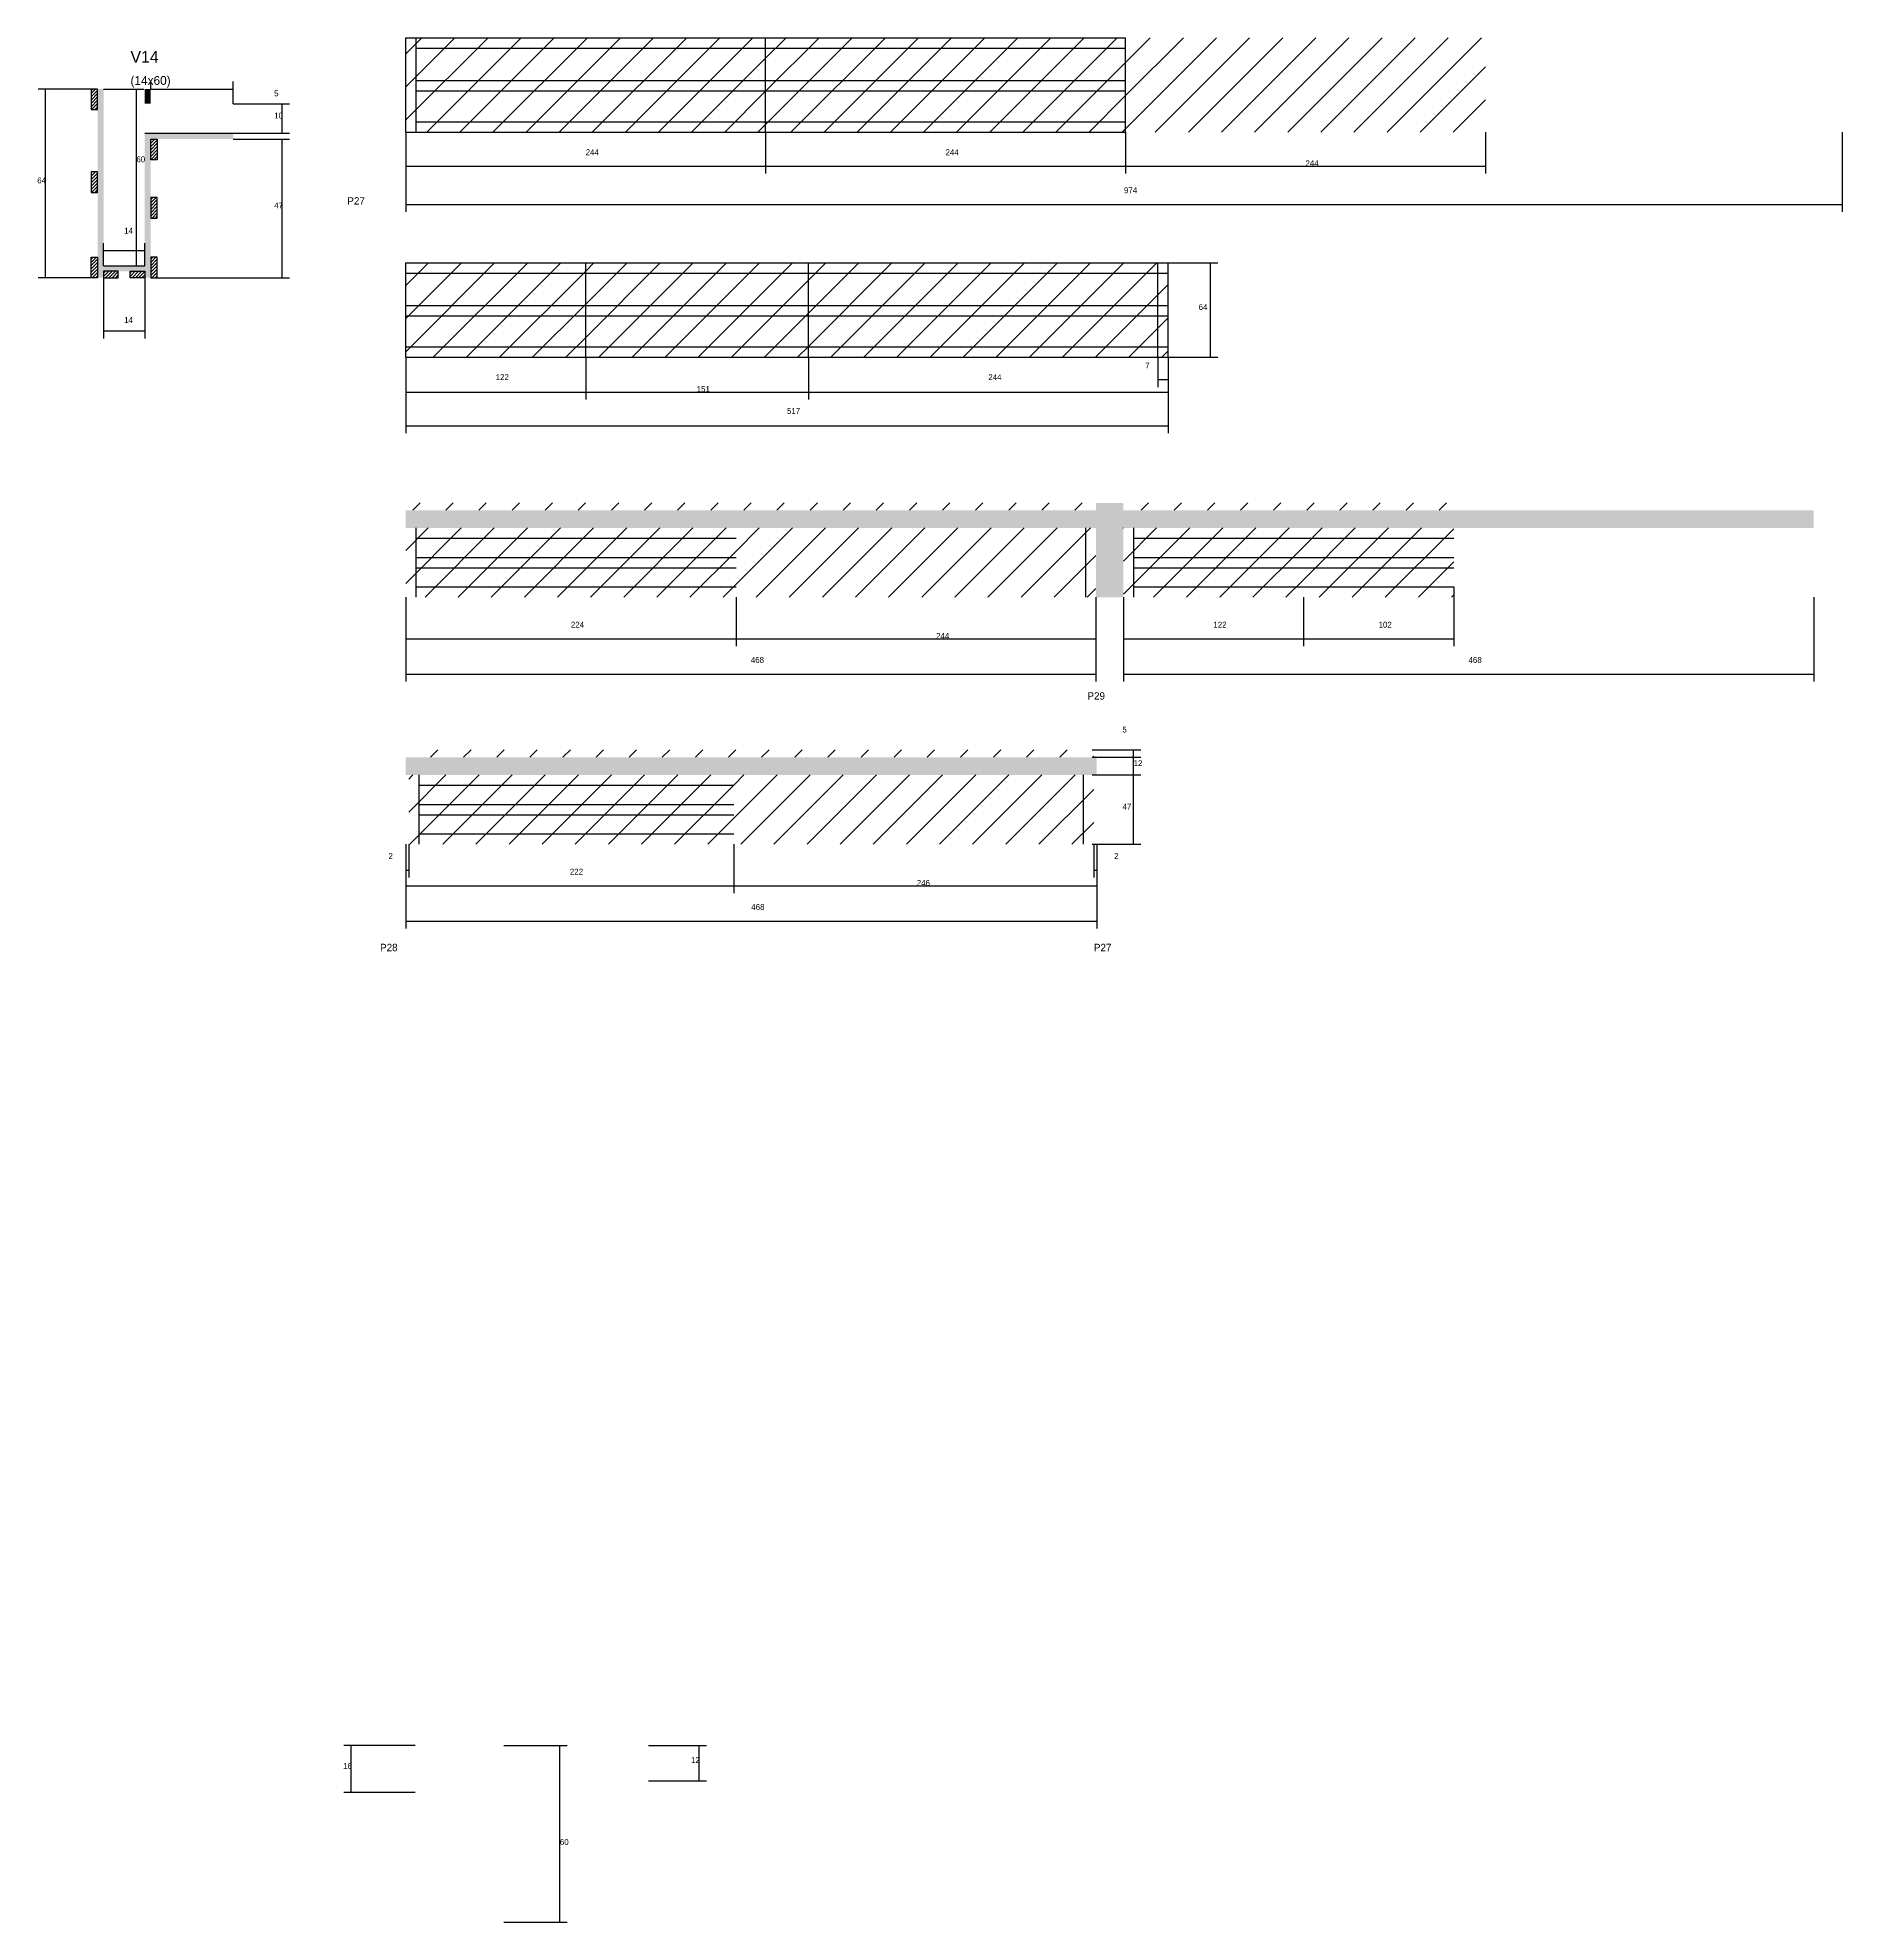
# Model space of a CAD drawing. Header units: metres. Extents: x -10265 to -9041, y 9686 to 10964.
import ezdxf

# ---------------------------------------------------------------- set-up
doc = ezdxf.new("R2010")
doc.units = ezdxf.units.M
for name, color, linetype in [('COTA', 241, 'Continuous'), ('Hachura', 253, 'Continuous'), ('Madeira', 126, 'Continuous'), ('NOMENCLATURA', 7, 'Continuous'), ('Painéis', 200, 'Continuous'), ('SARR_2.2x7', 40, 'Continuous'), ('Texto Seção', 7, 'Continuous')]:
    doc.layers.add(name, color=color, linetype=linetype)

msp = doc.modelspace()

# ---------------------------------------------------------------- hatches: boundary and pattern name
at = {"layer": 'COTA'}
h = msp.add_hatch(dxfattribs=at)
h.set_pattern_fill('AR-CONC', scale=0.03)
h.paths.add_polyline_path([(-9528.7, 10632), (-9060.7, 10632), (-9060.7, 10644), (-9528.7, 10644), (-9528.7, 10649), (-9547.3, 10649), (-9547.3, 10644), (-10015.3, 10644), (-10015.3, 10632), (-9547.3, 10632), (-9547.3, 10585), (-9528.7, 10585)])
h = msp.add_hatch(dxfattribs=at)
h.set_pattern_fill('AR-CONC', scale=0.03)
h.paths.add_polyline_path([(-10015.3, 10476.5), (-10015.3, 10464.5), (-9546.8, 10464.5), (-9546.8, 10476.5)])
at = {"layer": 'Hachura'}
h = msp.add_hatch(dxfattribs=at)
h.set_pattern_fill('ANSI31', scale=5)
h.paths.add_polyline_path([(-9771.3, 10900.5), (-9771.3, 10964.5), (-10015.3, 10964.5), (-10015.3, 10900.5)])
h = msp.add_hatch(dxfattribs=at)
h.set_pattern_fill('ANSI31', scale=5)
h.paths.add_polyline_path([(-9771.3, 10964.5), (-9771.3, 10900.5), (-9527.3, 10900.5), (-9527.3, 10964.5)])
h = msp.add_hatch(dxfattribs=at)
h.set_pattern_fill('ANSI31', scale=5)
h.paths.add_polyline_path([(-9283.3, 10900.5), (-9283.3, 10964.5), (-9527.3, 10964.5), (-9527.3, 10900.5)])
h = msp.add_hatch(dxfattribs=at)
h.set_pattern_fill('ANSI31', scale=0.5)
h.paths.add_polyline_path([(-10224.2, 10929.7), (-10228.6, 10929.7), (-10228.6, 10929.7), (-10228.6, 10915.7), (-10228.6, 10915.7), (-10224.2, 10915.7), (-10224.2, 10915.7), (-10224.2, 10929.7)])
h = msp.add_hatch(color=8, dxfattribs=at)
h.dxf.hatch_style = 1
h.paths.add_polyline_path([(-10224.2, 10929.7), (-10220.2, 10929.7), (-10220.2, 10929.7), (-10220.2, 10801.7), (-10220.2, 10801.7), (-10224.2, 10801.7), (-10224.2, 10801.7), (-10224.2, 10929.7)])
h = msp.add_hatch(color=8, dxfattribs=at)
h.dxf.hatch_style = 1
h.paths.add_polyline_path([(-10192.2, 10929.7), (-10188.2, 10929.7), (-10188.2, 10929.7), (-10188.2, 10919.7), (-10188.2, 10919.7), (-10192.2, 10919.7), (-10192.2, 10919.7), (-10192.2, 10929.7)])
h = msp.add_hatch(color=8, dxfattribs=at)
h.dxf.hatch_style = 1
h.paths.add_polyline_path([(-10132.2, 10895.7), (-10132.2, 10899.7), (-10132.2, 10899.7), (-10192.2, 10899.7), (-10192.2, 10899.7), (-10192.2, 10895.7), (-10192.2, 10895.7), (-10132.2, 10895.7)])
h = msp.add_hatch(color=8, dxfattribs=at)
h.dxf.hatch_style = 1
h.paths.add_polyline_path([(-10188.2, 10895.7), (-10192.2, 10895.7), (-10192.2, 10895.7), (-10192.2, 10801.7), (-10192.2, 10801.7), (-10188.2, 10801.7), (-10188.2, 10801.7), (-10188.2, 10895.7)])
h = msp.add_hatch(dxfattribs=at)
h.set_pattern_fill('ANSI31', scale=0.5)
h.paths.add_polyline_path([(-10188.2, 10895.7), (-10183.8, 10895.7), (-10183.8, 10895.7), (-10183.8, 10881.7), (-10183.8, 10881.7), (-10188.2, 10881.7), (-10188.2, 10881.7), (-10188.2, 10895.7)])
h = msp.add_hatch(dxfattribs=at)
h.set_pattern_fill('ANSI31', scale=0.5)
h.paths.add_polyline_path([(-10228.6, 10859.5), (-10224.2, 10859.5), (-10224.2, 10859.5), (-10224.2, 10873.5), (-10224.2, 10873.5), (-10228.6, 10873.5), (-10228.6, 10873.5), (-10228.6, 10859.5)])
h = msp.add_hatch(dxfattribs=at)
h.set_pattern_fill('ANSI31', scale=0.5)
h.paths.add_polyline_path([(-10188.2, 10842.2), (-10183.8, 10842.2), (-10183.8, 10842.2), (-10183.8, 10856.2), (-10183.8, 10856.2), (-10188.2, 10856.2), (-10188.2, 10856.2), (-10188.2, 10842.2)])
h = msp.add_hatch(dxfattribs=at)
h.set_pattern_fill('ANSI31', scale=0.5)
h.paths.add_polyline_path([(-10224.2, 10801.7), (-10228.6, 10801.7), (-10228.6, 10801.7), (-10228.6, 10815.7), (-10228.6, 10815.7), (-10224.2, 10815.7), (-10224.2, 10815.7), (-10224.2, 10801.7)])
h = msp.add_hatch(dxfattribs=at)
h.set_pattern_fill('ANSI31', scale=0.5)
h.paths.add_polyline_path([(-10188.2, 10801.7), (-10183.8, 10801.7), (-10183.8, 10801.7), (-10183.8, 10815.7), (-10183.8, 10815.7), (-10188.2, 10815.7), (-10188.2, 10815.7), (-10188.2, 10801.7)])
h = msp.add_hatch(color=8, dxfattribs=at)
h.dxf.hatch_style = 1
h.paths.add_polyline_path([(-10192.2, 10806.1), (-10192.2, 10809.7), (-10192.2, 10809.7), (-10220.2, 10809.7), (-10220.2, 10809.7), (-10220.2, 10806.1), (-10220.2, 10806.1), (-10192.2, 10806.1)])
h = msp.add_hatch(dxfattribs=at)
h.set_pattern_fill('ANSI31', scale=0.5)
h.paths.add_polyline_path([(-10210.2, 10801.7), (-10210.2, 10806.1), (-10210.2, 10806.1), (-10220.2, 10806.1), (-10220.2, 10806.1), (-10220.2, 10801.7), (-10220.2, 10801.7), (-10210.2, 10801.7)])
h = msp.add_hatch(dxfattribs=at)
h.set_pattern_fill('ANSI31', scale=0.5)
h.paths.add_polyline_path([(-10202.2, 10801.7), (-10202.2, 10806.1), (-10202.2, 10806.1), (-10192.2, 10806.1), (-10192.2, 10806.1), (-10192.2, 10801.7), (-10192.2, 10801.7), (-10202.2, 10801.7)])
h = msp.add_hatch(dxfattribs=at)
h.set_pattern_fill('ANSI31', scale=5)
h.paths.add_polyline_path([(-9893.3, 10747.8), (-9893.3, 10811.8), (-10015.3, 10811.8), (-10015.3, 10747.8)])
h = msp.add_hatch(dxfattribs=at)
h.set_pattern_fill('ANSI31', scale=5)
h.paths.add_polyline_path([(-9742.3, 10747.8), (-9742.3, 10811.8), (-9893.3, 10811.8), (-9893.3, 10747.8)])
h = msp.add_hatch(dxfattribs=at)
h.set_pattern_fill('ANSI31', scale=5)
h.paths.add_polyline_path([(-9498.3, 10747.8), (-9498.3, 10811.8), (-9742.3, 10811.8), (-9742.3, 10747.8)])
h = msp.add_hatch(dxfattribs=at)
h.set_pattern_fill('ANSI31', scale=5)
h.paths.add_polyline_path([(-10015.3, 10649), (-10015.3, 10644), (-9791.3, 10644), (-9791.3, 10649)])
h = msp.add_hatch(dxfattribs=at)
h.set_pattern_fill('ANSI31', scale=5)
h.paths.add_polyline_path([(-9791.3, 10649), (-9791.3, 10644), (-9547.3, 10644), (-9547.3, 10649)])
h = msp.add_hatch(dxfattribs=at)
h.set_pattern_fill('ANSI31', scale=5)
h.paths.add_polyline_path([(-9528.7, 10649), (-9528.7, 10644), (-9406.7, 10644), (-9406.7, 10649)])
h = msp.add_hatch(dxfattribs=at)
h.set_pattern_fill('ANSI31', scale=5)
h.paths.add_polyline_path([(-9304.7, 10644), (-9304.7, 10649), (-9406.7, 10649), (-9406.7, 10644)])
h = msp.add_hatch(dxfattribs=at)
h.set_pattern_fill('ANSI31', scale=5)
h.paths.add_polyline_path([(-9791.3, 10585), (-9791.3, 10632), (-10015.3, 10632), (-10015.3, 10585)])
h = msp.add_hatch(dxfattribs=at)
h.set_pattern_fill('ANSI31', scale=5)
h.paths.add_polyline_path([(-9791.3, 10632), (-9791.3, 10585), (-9547.3, 10585), (-9547.3, 10632)])
h = msp.add_hatch(dxfattribs=at)
h.set_pattern_fill('ANSI31', scale=5)
h.paths.add_polyline_path([(-9406.7, 10585), (-9406.7, 10632), (-9528.7, 10632), (-9528.7, 10585)])
h = msp.add_hatch(dxfattribs=at)
h.set_pattern_fill('ANSI31', scale=5)
h.paths.add_polyline_path([(-9304.7, 10585), (-9304.7, 10632), (-9406.7, 10632), (-9406.7, 10585)])
h = msp.add_hatch(dxfattribs=at)
h.set_pattern_fill('ANSI31', scale=5)
h.paths.add_polyline_path([(-9792.8, 10476.5), (-9792.8, 10481.5), (-10013.3, 10481.5), (-10013.3, 10476.5)])
h = msp.add_hatch(dxfattribs=at)
h.set_pattern_fill('ANSI31', scale=5)
h.paths.add_polyline_path([(-9792.8, 10481.5), (-9792.8, 10476.5), (-9548.8, 10476.5), (-9548.8, 10481.5)])
h = msp.add_hatch(dxfattribs=at)
h.set_pattern_fill('ANSI31', scale=5)
h.paths.add_polyline_path([(-9792.8, 10417.5), (-9792.8, 10464.5), (-10013.3, 10464.5), (-10013.3, 10417.5)])
h = msp.add_hatch(dxfattribs=at)
h.set_pattern_fill('ANSI31', scale=5)
h.paths.add_polyline_path([(-9548.8, 10417.5), (-9548.8, 10464.5), (-9792.8, 10464.5), (-9792.8, 10417.5)])

# ---------------------------------------------------------------- linework, layer by layer
at = {"layer": 'COTA'}
for p, q in [((-10224.2, 10929.7), (-10264.6, 10929.7)), ((-10259.6, 10801.7), (-10259.6, 10929.7)), ((-10220.2, 10929.7), (-10192.9, 10929.7)), ((-10197.9, 10809.7), (-10197.9, 10929.7)), ((-10188.2, 10929.7), (-10188.2, 10934.7)), ((-10188.2, 10929.7), (-10132.2, 10929.7)), ((-10132.2, 10919.7), (-10132.2, 10934.7)), ((-10132.2, 10919.7), (-10094, 10919.7)), ((-10099, 10899.7), (-10099, 10919.7)), ((-10132.2, 10899.7), (-10094, 10899.7)), ((-10132.2, 10895.7), (-10094, 10895.7)), ((-10099, 10801.7), (-10099, 10895.7)), ((-10015.3, 10900.5), (-10015.3, 10872.3)), ((-10015.3, 10900.5), (-10015.3, 10846.4)), ((-9771.3, 10900.5), (-9771.3, 10872.3)), ((-9771.3, 10900.5), (-9771.3, 10872.3)), ((-9527.3, 10900.5), (-9527.3, 10872.3)), ((-9527.3, 10900.5), (-9527.3, 10872.3)), ((-9283.3, 10900.5), (-9283.3, 10872.3)), ((-9041.3, 10900.5), (-9041.3, 10846.4)), ((-10015.3, 10877.3), (-9771.3, 10877.3)), ((-9771.3, 10877.3), (-9527.3, 10877.3)), ((-9527.3, 10877.3), (-9283.3, 10877.3)), ((-10015.3, 10851.4), (-9041.3, 10851.4)), ((-10220.2, 10809.7), (-10220.2, 10825.1)), ((-10220.2, 10820.1), (-10192.2, 10820.1)), ((-10192.2, 10809.7), (-10192.2, 10825.1)), ((-10228.6, 10801.7), (-10264.6, 10801.7)), ((-10220.2, 10809.7), (-10192.9, 10809.7)), ((-10220.2, 10801.7), (-10220.2, 10760.6)), ((-10192.2, 10801.7), (-10192.2, 10760.6)), ((-10183.8, 10801.7), (-10094, 10801.7)), ((-9498.3, 10811.8), (-9464.6, 10811.8)), ((-9469.6, 10747.8), (-9469.6, 10811.8)), ((-10220.2, 10765.6), (-10192.2, 10765.6)), ((-10015.3, 10747.8), (-10015.3, 10719.2)), ((-10015.3, 10747.8), (-10015.3, 10696.2)), ((-9893.3, 10747.8), (-9893.3, 10719.2)), ((-9893.3, 10747.8), (-9893.3, 10719.2)), ((-9742.3, 10747.8), (-9742.3, 10719.2)), ((-9742.3, 10747.8), (-9742.3, 10719.2)), ((-9505.3, 10747.8), (-9505.3, 10727.6)), ((-9498.3, 10747.8), (-9498.3, 10719.2)), ((-9498.3, 10747.8), (-9464.6, 10747.8)), ((-9498.3, 10747.8), (-9498.3, 10696.2)), ((-9498.3, 10747.8), (-9498.3, 10727.6)), ((-10015.3, 10724.2), (-9893.3, 10724.2)), ((-9893.3, 10724.2), (-9742.3, 10724.2)), ((-9742.3, 10724.2), (-9498.3, 10724.2)), ((-9505.3, 10732.6), (-9498.3, 10732.6)), ((-10015.3, 10701.2), (-9498.3, 10701.2)), ((-10015.3, 10585), (-10015.3, 10551.8)), ((-10015.3, 10585), (-10015.3, 10527.9)), ((-9791.3, 10585), (-9791.3, 10551.8)), ((-9791.3, 10585), (-9791.3, 10551.8)), ((-9547.3, 10585), (-9547.3, 10551.8)), ((-9547.3, 10585), (-9547.3, 10527.9)), ((-9528.7, 10585), (-9528.7, 10551.8)), ((-9528.7, 10585), (-9528.7, 10527.9)), ((-9406.7, 10585), (-9406.7, 10551.8)), ((-9406.7, 10585), (-9406.7, 10551.8)), ((-9304.7, 10592), (-9304.7, 10551.8)), ((-9060.7, 10585), (-9060.7, 10527.9)), ((-10015.3, 10556.8), (-9791.3, 10556.8)), ((-9791.3, 10556.8), (-9547.3, 10556.8)), ((-9528.7, 10556.8), (-9406.7, 10556.8)), ((-9406.7, 10556.8), (-9304.7, 10556.8)), ((-10015.3, 10532.9), (-9547.3, 10532.9)), ((-9528.7, 10532.9), (-9060.7, 10532.9)), ((-9549.9, 10481.5), (-9516.8, 10481.5)), ((-9521.8, 10476.5), (-9521.8, 10481.5)), ((-9549.9, 10476.5), (-9516.8, 10476.5)), ((-9549.9, 10476.5), (-9516.8, 10476.5)), ((-9521.8, 10464.5), (-9521.8, 10476.5)), ((-9549.9, 10464.5), (-9516.8, 10464.5)), ((-9549.9, 10464.5), (-9516.8, 10464.5)), ((-9521.8, 10417.5), (-9521.8, 10464.5)), ((-10015.3, 10417.5), (-10015.3, 10384.3)), ((-10015.3, 10417.5), (-10015.3, 10360.4)), ((-10015.3, 10417.5), (-10015.3, 10395)), ((-10013.3, 10417.5), (-10013.3, 10395)), ((-9792.8, 10417.5), (-9792.8, 10384.3)), ((-9792.8, 10417.5), (-9792.8, 10384.3)), ((-9549.9, 10417.5), (-9516.8, 10417.5)), ((-9548.8, 10417.5), (-9548.8, 10395)), ((-9546.8, 10417.5), (-9546.8, 10384.3)), ((-9546.8, 10417.5), (-9546.8, 10360.4)), ((-9546.8, 10417.5), (-9546.8, 10395)), ((-10015.3, 10400), (-10013.3, 10400)), ((-9548.8, 10400), (-9546.8, 10400)), ((-10015.3, 10389.3), (-9792.8, 10389.3)), ((-9792.8, 10389.3), (-9546.8, 10389.3)), ((-10015.3, 10365.4), (-9546.8, 10365.4)), ((-10008.8, 9806.4), (-10057.2, 9806.4)), ((-10052.2, 9774.4), (-10052.2, 9806.4)), ((-9948.8, 9806.4), (-9905.8, 9806.4)), ((-9910.8, 9686.4), (-9910.8, 9806.4)), ((-9850.8, 9806.4), (-9811.4, 9806.4)), ((-9816.4, 9782.4), (-9816.4, 9806.4)), ((-9850.8, 9782.4), (-9811.4, 9782.4)), ((-10008.8, 9774.4), (-10057.2, 9774.4)), ((-9948.8, 9686.4), (-9905.8, 9686.4))]:
    msp.add_line(p, q, dxfattribs=at)
at = {"layer": 'Madeira'}
for points in [[(-10224.2, 10929.7), (-10228.6, 10929.7), (-10228.6, 10915.7), (-10224.2, 10915.7)], [(-10188.2, 10895.7), (-10183.8, 10895.7), (-10183.8, 10881.7), (-10188.2, 10881.7)], [(-10228.6, 10859.5), (-10224.2, 10859.5), (-10224.2, 10873.5), (-10228.6, 10873.5)], [(-10188.2, 10842.2), (-10183.8, 10842.2), (-10183.8, 10856.2), (-10188.2, 10856.2)], [(-10224.2, 10801.7), (-10228.6, 10801.7), (-10228.6, 10815.7), (-10224.2, 10815.7)], [(-10188.2, 10801.7), (-10183.8, 10801.7), (-10183.8, 10815.7), (-10188.2, 10815.7)], [(-10210.2, 10801.7), (-10210.2, 10806.1), (-10220.2, 10806.1), (-10220.2, 10801.7)], [(-10202.2, 10801.7), (-10202.2, 10806.1), (-10192.2, 10806.1), (-10192.2, 10801.7)]]:
    msp.add_lwpolyline(points, close=True, dxfattribs=at)
at = {"layer": 'Painéis'}
for p, q in [((-10015.3, 10964.5), (-9527.3, 10964.5)), ((-10015.3, 10900.5), (-10015.3, 10964.5)), ((-9771.3, 10900.5), (-9771.3, 10964.5)), ((-9527.3, 10900.5), (-9527.3, 10964.5)), ((-10192.2, 10899.7), (-10132.2, 10899.7)), ((-10015.3, 10900.5), (-9527.3, 10900.5)), ((-10220.2, 10809.7), (-10192.2, 10809.7)), ((-10015.3, 10811.8), (-9498.3, 10811.8)), ((-10015.3, 10747.8), (-10015.3, 10811.8)), ((-9893.3, 10747.8), (-9893.3, 10811.8)), ((-9742.3, 10747.8), (-9742.3, 10811.8)), ((-9498.3, 10747.8), (-9498.3, 10811.8)), ((-10015.3, 10747.8), (-9498.3, 10747.8))]:
    msp.add_line(p, q, dxfattribs=at)
at = {"layer": 'SARR_2.2x7'}
for p, q in [((-10008.3, 10900.5), (-10008.3, 10964.5)), ((-10008.3, 10957.5), (-9771.3, 10957.5)), ((-9771.3, 10957.5), (-9527.3, 10957.5)), ((-10008.3, 10935.5), (-9771.3, 10935.5)), ((-10008.3, 10928.5), (-9771.3, 10928.5)), ((-9771.3, 10935.5), (-9527.3, 10935.5)), ((-9771.3, 10928.5), (-9527.3, 10928.5)), ((-10008.3, 10907.5), (-9771.3, 10907.5)), ((-9771.3, 10907.5), (-9527.3, 10907.5)), ((-10015.3, 10804.8), (-9893.3, 10804.8)), ((-9893.3, 10804.8), (-9742.3, 10804.8)), ((-9742.3, 10804.8), (-9498.3, 10804.8)), ((-9505.3, 10747.8), (-9505.3, 10811.8)), ((-10015.3, 10782.8), (-9893.3, 10782.8)), ((-10015.3, 10775.8), (-9893.3, 10775.8)), ((-9893.3, 10782.8), (-9742.3, 10782.8)), ((-9893.3, 10775.8), (-9742.3, 10775.8)), ((-9742.3, 10782.8), (-9498.3, 10782.8)), ((-9742.3, 10775.8), (-9498.3, 10775.8)), ((-10015.3, 10754.8), (-9893.3, 10754.8)), ((-9893.3, 10754.8), (-9742.3, 10754.8)), ((-9742.3, 10754.8), (-9498.3, 10754.8)), ((-10008.3, 10585), (-10008.3, 10632)), ((-10008.3, 10625), (-9791.3, 10625)), ((-9554.3, 10585), (-9554.3, 10632)), ((-9521.7, 10585), (-9521.7, 10632)), ((-9521.7, 10625), (-9406.7, 10625)), ((-9406.7, 10625), (-9304.7, 10625)), ((-10008.3, 10612), (-9791.3, 10612)), ((-9521.7, 10612), (-9406.7, 10612)), ((-9406.7, 10612), (-9304.7, 10612)), ((-10008.3, 10605), (-9791.3, 10605)), ((-9521.7, 10605), (-9406.7, 10605)), ((-9406.7, 10605), (-9304.7, 10605)), ((-10008.3, 10592), (-9791.3, 10592)), ((-9521.7, 10592), (-9406.7, 10592)), ((-9406.7, 10592), (-9304.7, 10592)), ((-10006.3, 10417.5), (-10006.3, 10464.5)), ((-10006.3, 10457.5), (-9792.8, 10457.5)), ((-9555.8, 10417.5), (-9555.8, 10464.5)), ((-10006.3, 10444.5), (-9792.8, 10444.5)), ((-10006.3, 10437.5), (-9792.8, 10437.5)), ((-10006.3, 10424.5), (-9792.8, 10424.5))]:
    msp.add_line(p, q, dxfattribs=at)

# ---------------------------------------------------------------- texts
at = {"layer": 'COTA'}
for s, p in [('5', (-10104.5, 10924.7)), ('10', (-10104.5, 10909.7)), ('60', (-10197.9, 10880)), ('244', (-9893.3, 10884.8)), ('244', (-9649.3, 10884.8)), ('244', (-9405.3, 10877.3)), ('64', (-10265.1, 10865.7)), ('47', (-10104.5, 10848.7)), ('974', (-9528.3, 10859)), ('14', (-10206.2, 10831.6)), ('14', (-10206.2, 10771.1)), ('64', (-9477.7, 10779.8)), ('122', (-9954.3, 10732.3)), ('244', (-9620.3, 10732.3)), ('7', (-9513.9, 10740.2)), ('151', (-9818, 10724.2)), ('517', (-9756.8, 10709.3)), ('224', (-9903.3, 10564.4)), ('244', (-9655.7, 10556.8)), ('122', (-9467.7, 10564.4)), ('102', (-9355.7, 10564.4)), ('468', (-9781.3, 10540.5)), ('468', (-9294.7, 10540.5)), ('5', (-9529.4, 10493.3)), ('12', (-9521.8, 10470.5)), ('47', (-9529.3, 10441)), ('2', (-10027, 10407.5)), ('2', (-9535, 10407.5)), ('222', (-9904, 10396.9)), ('246', (-9668.8, 10389.3)), ('468', (-9781, 10373)), ('16', (-10057.7, 9790.4)), ('12', (-9821.9, 9794.4)), ('60', (-9910.8, 9738.8))]:
    msp.add_text(s, height=4, dxfattribs=at).set_placement(p)
at = {"layer": 'NOMENCLATURA'}
for s, p in [('P27', (-10054.9, 10851.3)), ('P29', (-9553.1, 10515.6)), ('P28', (-10032.7, 10345)), ('P27', (-9548.7, 10345))]:
    msp.add_text(s, height=5, dxfattribs=at).set_placement(p)
at = {"layer": 'Texto Seção'}
for s, height, p in [('V14', 8, (-10201.9, 10947.5)), ('(14x60)', 6, (-10201.9, 10932.5))]:
    msp.add_text(s, height=height, dxfattribs=at).set_placement(p)

doc.saveas('drawing.dxf')
